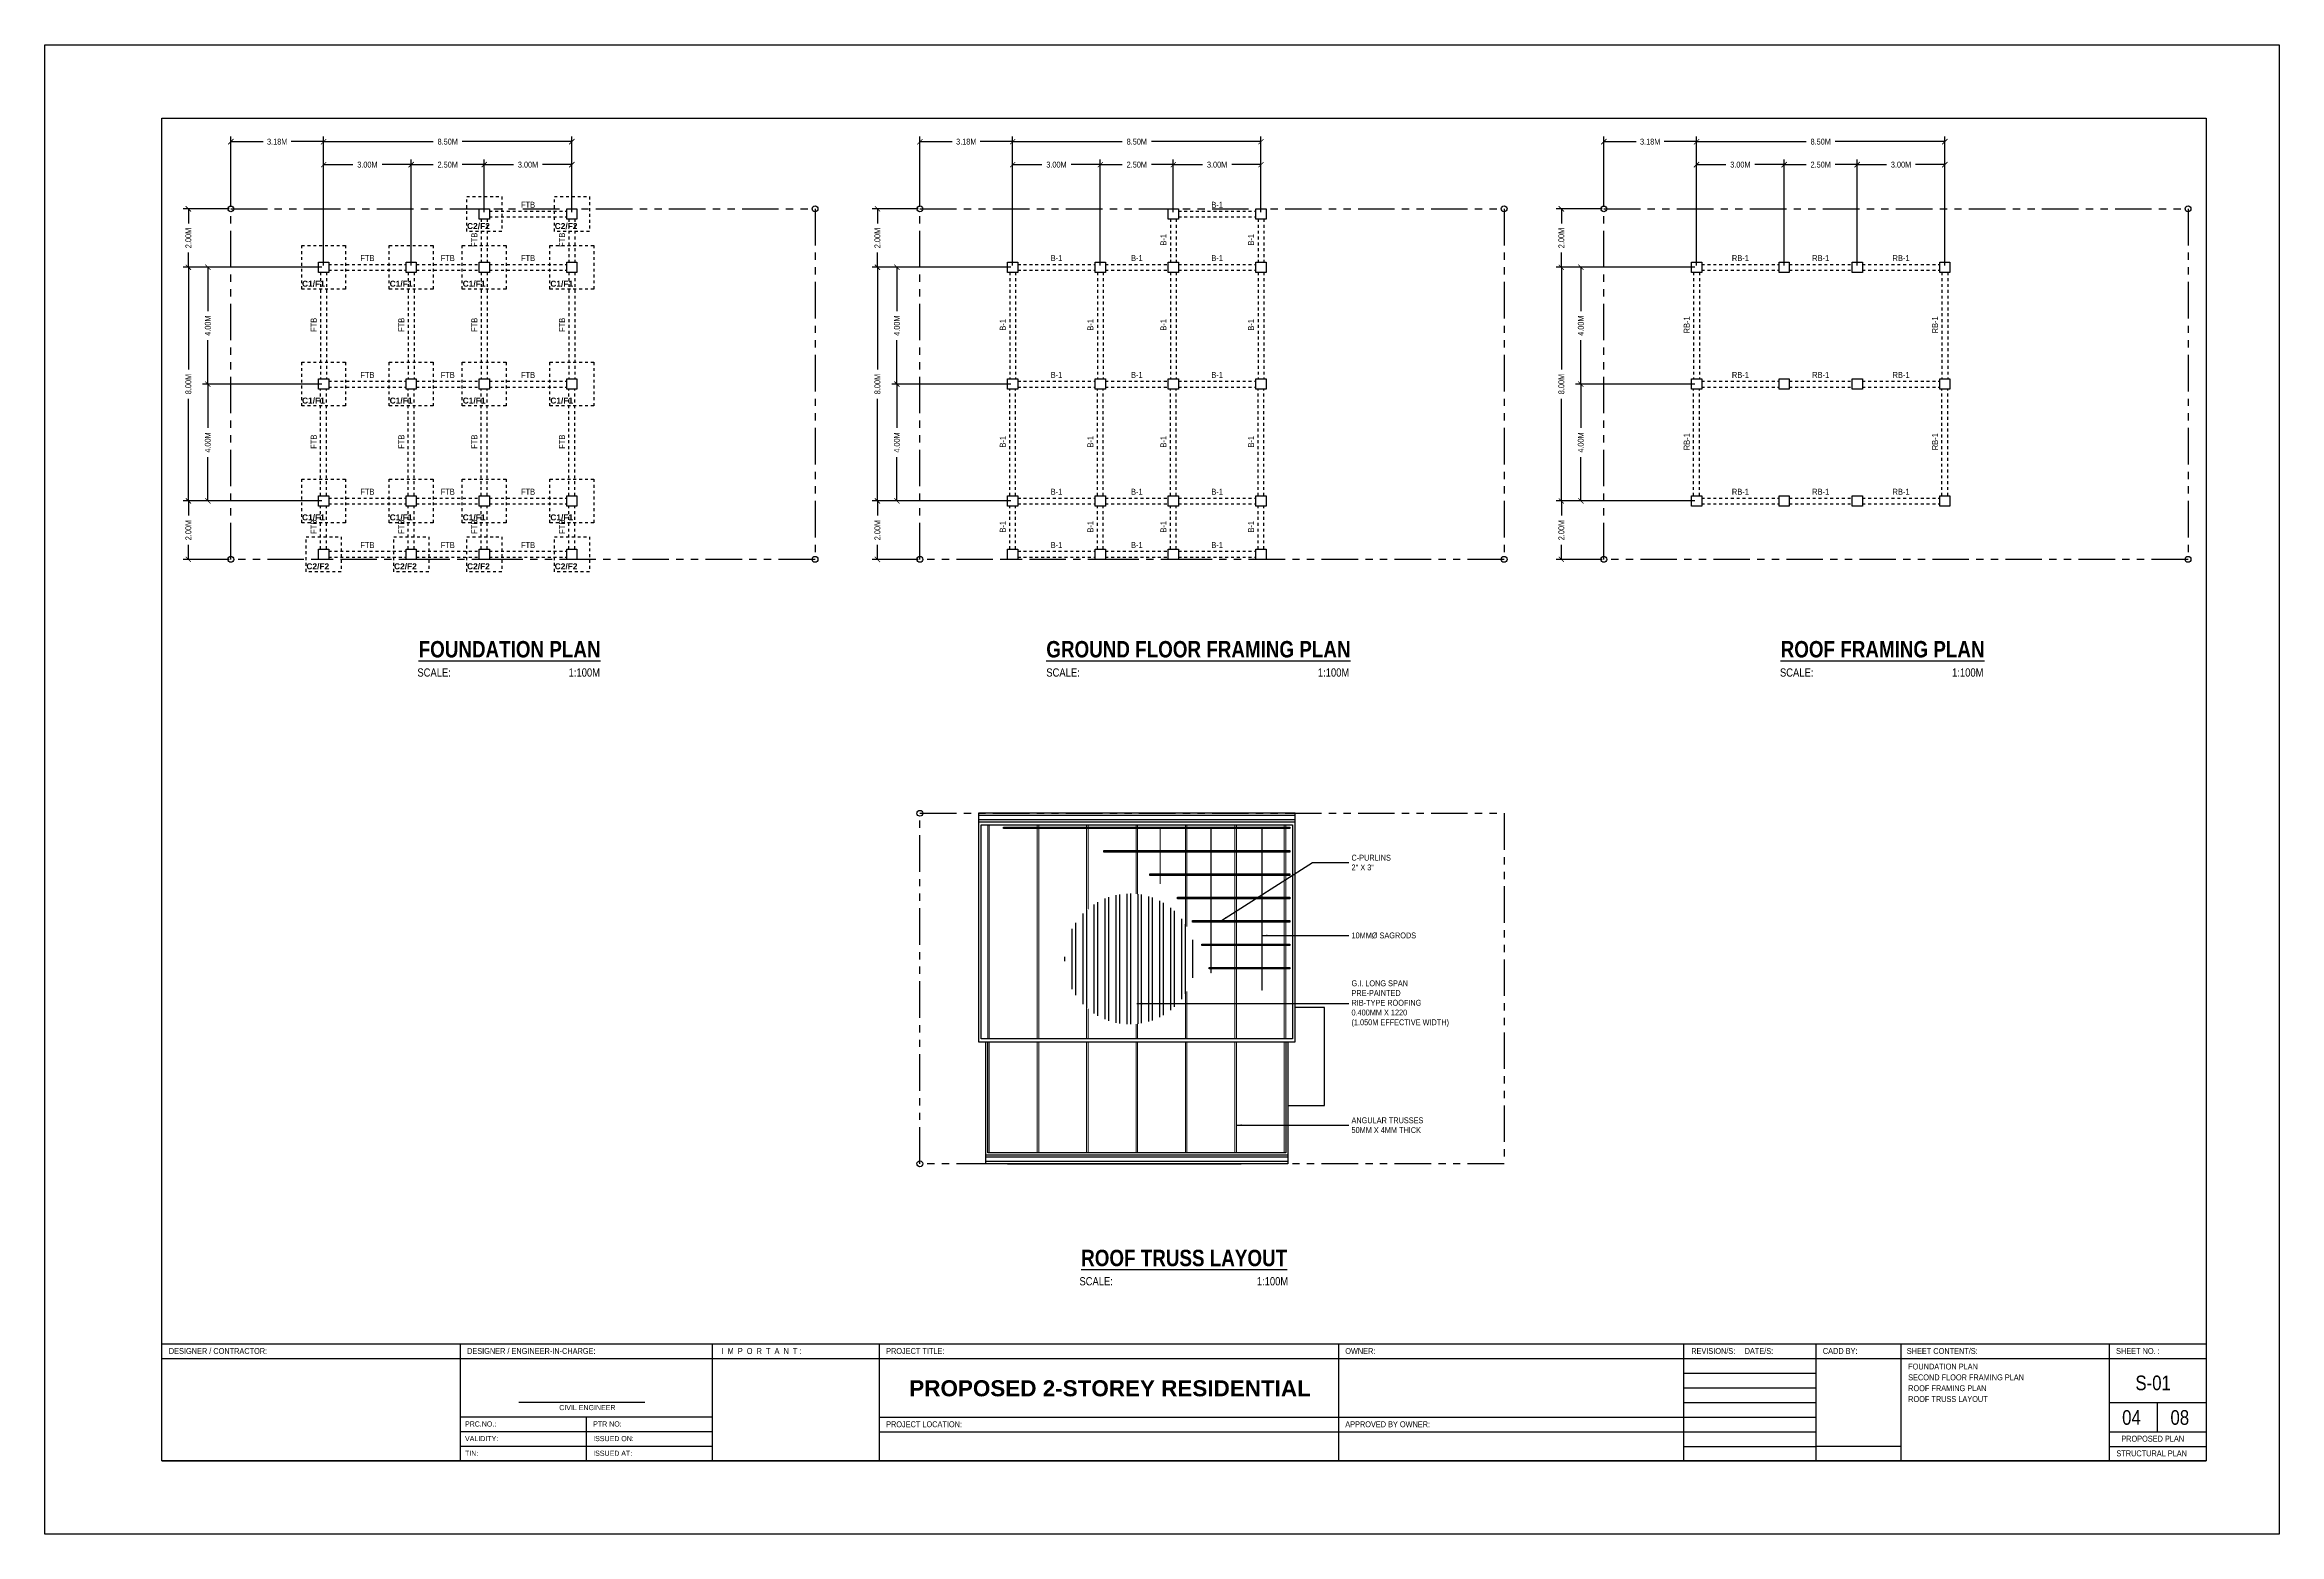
# Model space of a CAD drawing. Header units: inches. Extents: x 7263 to 7501, y 1317 to 1521.
# Drawn here: x 7262.7 to 7339.2, y 1419.1 to 1470.1 of the extents above; entities that cross this region are included whole.
import ezdxf

# ---------------------------------------------------------------- set-up
doc = ezdxf.new("R2010")
doc.units = ezdxf.units.IN
doc.header["$MEASUREMENT"] = 0
for name, pattern in [('ACAD_ISO02W100', [15, 12, -3]), ('CENTER', [2, 1.25, -0.25, 0.25, -0.25]), ('DASHED2', [0.375, 0.25, -0.125]), ('PHANTOM', [2.5, 1.25, -0.25, 0.25, -0.25, 0.25, -0.25])]:
    doc.linetypes.add(name, pattern=pattern)
for name, color, linetype, lineweight in [('.25', 250, 'Continuous', 25), ('GFURNISH', 2, 'Continuous', 20), ('rebar', 33, 'Continuous', 18)]:
    doc.layers.add(name, color=color, linetype=linetype, lineweight=lineweight)
for name, color, linetype in [('COLUMN', 7, 'Continuous'), ('FLOOR PLAN', 7, 'Continuous'), ('Layer1', 1, 'Continuous'), ('Layer15', 7, 'Continuous'), ('Layer2', 2, 'Continuous'), ('Layer3', 3, 'Continuous'), ('Layer6', 6, 'Continuous'), ('text', 7, 'Continuous')]:
    doc.layers.add(name, color=color, linetype=linetype)
doc.styles.get("Standard").update_dxf_attribs({"font": ''})
doc.styles.get('Standard').set_extended_font_data('Tw Cen MT Condensed')
doc.dimstyles.new('ISOMETRIC -30', dxfattribs={"dimtxt": 0.2, "dimasz": 0.18, "dimexe": 0.18, "dimexo": 0.0625, "dimgap": 0.09, "dimtad": 0, "dimzin": 0, "dimdsep": 46, "dimtxsty": 'Standard', "dimblk": 'ARCHTICK', "dimcen": 0.09, "dimclrd": 8, "dimclre": 8, "dimclrt": 2, "dimadec": 0, "dimazin": 0, "dimtfac": 1, "dimtofl": 0, "dimtmove": 0, "dimatfit": 3, "dimfxl": 1, "dimtolj": 1, "dimtzin": 0, "dimarcsym": 0})

# ---------------------------------------------------------------- blocks, each defined once
blk = doc.blocks.new('_ArchTick')
at = {"color": 0, "linetype": 'ByBlock', "const_width": 0.15}
blk.add_lwpolyline([(-0.5, -0.5), (0.5, 0.5)], dxfattribs=at)
blk = doc.blocks.new('*D334')
at = {"layer": '.25', "color": 8, "lineweight": -2, "transparency": 16777216}
for p, q in [((7269.069, 1464.559), (7269.069, 1466.976)), ((7269.069, 1466.796), (7270.176, 1466.796)), ((7272.244, 1466.796), (7271.137, 1466.796)), ((7272.244, 1462.559), (7272.244, 1466.976))]:
    blk.add_line(p, q, dxfattribs=at)
at = {"layer": 'Defpoints', "color": 0, "transparency": 16777216}
for p in [(7272.244, 1466.796), (7269.069, 1464.496), (7272.244, 1462.496)]:
    blk.add_point(p, dxfattribs=at)
at = {"layer": '.25', "color": 8, "lineweight": -2, "transparency": 16777216, "xscale": 0.18, "yscale": 0.18, "zscale": 0.18, "rotation": 180}
blk.add_blockref('_ArchTick', (7269.069, 1466.796), dxfattribs=at)
at = {"layer": '.25', "color": 8, "lineweight": -2, "transparency": 16777216, "xscale": 0.18, "yscale": 0.18, "zscale": 0.18}
blk.add_blockref('_ArchTick', (7272.244, 1466.796), dxfattribs=at)
at = {"layer": '.25', "color": 2, "transparency": 16777216, "insert": (7270.657, 1466.796), "char_height": 0.2, "attachment_point": 5}
blk.add_mtext('\\A1;3.18M', dxfattribs=at)
blk = doc.blocks.new('*D335')
at = {"layer": '.25', "color": 8, "lineweight": -2, "transparency": 16777216}
for p, q in [((7272.244, 1462.559), (7272.244, 1466.189)), ((7272.244, 1466.009), (7273.244, 1466.009)), ((7275.244, 1466.009), (7274.244, 1466.009)), ((7275.244, 1462.559), (7275.244, 1466.189))]:
    blk.add_line(p, q, dxfattribs=at)
at = {"layer": 'Defpoints', "color": 0, "transparency": 16777216}
for p in [(7275.244, 1466.009), (7272.244, 1462.496), (7275.244, 1462.496)]:
    blk.add_point(p, dxfattribs=at)
at = {"layer": '.25', "color": 8, "lineweight": -2, "transparency": 16777216, "xscale": 0.18, "yscale": 0.18, "zscale": 0.18, "rotation": 180}
blk.add_blockref('_ArchTick', (7272.244, 1466.009), dxfattribs=at)
at = {"layer": '.25', "color": 8, "lineweight": -2, "transparency": 16777216, "xscale": 0.18, "yscale": 0.18, "zscale": 0.18}
blk.add_blockref('_ArchTick', (7275.244, 1466.009), dxfattribs=at)
at = {"layer": '.25', "color": 2, "transparency": 16777216, "insert": (7273.744, 1466.009), "char_height": 0.2, "attachment_point": 5}
blk.add_mtext('\\A1;3.00M', dxfattribs=at)
blk = doc.blocks.new('*D336')
at = {"layer": '.25', "color": 8, "lineweight": -2, "transparency": 16777216}
for p, q in [((7275.244, 1462.559), (7275.244, 1466.189)), ((7275.244, 1466.009), (7275.994, 1466.009)), ((7277.744, 1466.009), (7276.994, 1466.009)), ((7277.744, 1464.384), (7277.744, 1466.189))]:
    blk.add_line(p, q, dxfattribs=at)
at = {"layer": 'Defpoints', "color": 0, "transparency": 16777216}
for p in [(7277.744, 1466.009), (7277.744, 1464.321), (7275.244, 1462.496)]:
    blk.add_point(p, dxfattribs=at)
at = {"layer": '.25', "color": 8, "lineweight": -2, "transparency": 16777216, "xscale": 0.18, "yscale": 0.18, "zscale": 0.18, "rotation": 180}
blk.add_blockref('_ArchTick', (7275.244, 1466.009), dxfattribs=at)
at = {"layer": '.25', "color": 8, "lineweight": -2, "transparency": 16777216, "xscale": 0.18, "yscale": 0.18, "zscale": 0.18}
blk.add_blockref('_ArchTick', (7277.744, 1466.009), dxfattribs=at)
at = {"layer": '.25', "color": 2, "transparency": 16777216, "insert": (7276.494, 1466.009), "char_height": 0.2, "attachment_point": 5}
blk.add_mtext('\\A1;2.50M', dxfattribs=at)
blk = doc.blocks.new('*D337')
at = {"layer": '.25', "color": 8, "lineweight": -2, "transparency": 16777216}
for p, q in [((7277.744, 1464.384), (7277.744, 1466.189)), ((7277.744, 1466.009), (7278.744, 1466.009)), ((7280.744, 1466.009), (7279.744, 1466.009)), ((7280.744, 1464.384), (7280.744, 1466.189))]:
    blk.add_line(p, q, dxfattribs=at)
at = {"layer": 'Defpoints', "color": 0, "transparency": 16777216}
for p in [(7280.744, 1466.009), (7277.744, 1464.321), (7280.744, 1464.321)]:
    blk.add_point(p, dxfattribs=at)
at = {"layer": '.25', "color": 8, "lineweight": -2, "transparency": 16777216, "xscale": 0.18, "yscale": 0.18, "zscale": 0.18, "rotation": 180}
blk.add_blockref('_ArchTick', (7277.744, 1466.009), dxfattribs=at)
at = {"layer": '.25', "color": 8, "lineweight": -2, "transparency": 16777216, "xscale": 0.18, "yscale": 0.18, "zscale": 0.18}
blk.add_blockref('_ArchTick', (7280.744, 1466.009), dxfattribs=at)
at = {"layer": '.25', "color": 2, "transparency": 16777216, "insert": (7279.244, 1466.009), "char_height": 0.2, "attachment_point": 5}
blk.add_mtext('\\A1;3.00M', dxfattribs=at)
blk = doc.blocks.new('*D338')
at = {"layer": '.25', "color": 8, "lineweight": -2, "transparency": 16777216}
for p, q in [((7272.244, 1462.559), (7272.244, 1466.976)), ((7272.244, 1466.796), (7275.994, 1466.796)), ((7280.744, 1466.796), (7276.994, 1466.796)), ((7280.744, 1464.384), (7280.744, 1466.976))]:
    blk.add_line(p, q, dxfattribs=at)
at = {"layer": 'Defpoints', "color": 0, "transparency": 16777216}
for p in [(7272.244, 1466.796), (7280.744, 1464.321), (7272.244, 1462.496)]:
    blk.add_point(p, dxfattribs=at)
at = {"layer": '.25', "color": 8, "lineweight": -2, "transparency": 16777216, "xscale": 0.18, "yscale": 0.18, "zscale": 0.18, "rotation": 180}
blk.add_blockref('_ArchTick', (7272.244, 1466.796), dxfattribs=at)
at = {"layer": '.25', "color": 8, "lineweight": -2, "transparency": 16777216, "xscale": 0.18, "yscale": 0.18, "zscale": 0.18}
blk.add_blockref('_ArchTick', (7280.744, 1466.796), dxfattribs=at)
at = {"layer": '.25', "color": 2, "transparency": 16777216, "insert": (7276.494, 1466.796), "char_height": 0.2, "attachment_point": 5}
blk.add_mtext('\\A1;8.50M', dxfattribs=at)
blk = doc.blocks.new('*D339')
at = {"layer": '.25', "color": 8, "lineweight": -2, "transparency": 16777216}
for p, q in [((7272.182, 1462.496), (7267.435, 1462.496)), ((7267.615, 1462.496), (7267.615, 1458.996)), ((7267.615, 1454.496), (7267.615, 1457.996)), ((7272.182, 1454.496), (7267.435, 1454.496))]:
    blk.add_line(p, q, dxfattribs=at)
at = {"layer": 'Defpoints', "color": 0, "transparency": 16777216}
for p in [(7272.244, 1462.496), (7267.615, 1454.496), (7272.244, 1454.496)]:
    blk.add_point(p, dxfattribs=at)
at = {"layer": '.25', "color": 8, "lineweight": -2, "transparency": 16777216, "xscale": 0.18, "yscale": 0.18, "zscale": 0.18}
for p, rotation in [((7267.615, 1462.496), 90), ((7267.615, 1454.496), 270)]:
    blk.add_blockref('_ArchTick', p, dxfattribs=dict(at, rotation=rotation))
at = {"layer": '.25', "color": 2, "transparency": 16777216, "insert": (7267.615, 1458.496), "char_height": 0.2, "attachment_point": 5, "rotation": 90}
blk.add_mtext('\\A1;8.00M', dxfattribs=at)
blk = doc.blocks.new('*D340')
at = {"layer": '.25', "color": 8, "lineweight": -2, "transparency": 16777216}
for p, q in [((7272.182, 1454.496), (7267.435, 1454.496)), ((7267.615, 1454.496), (7267.615, 1453.996)), ((7267.615, 1452.496), (7267.615, 1452.996)), ((7269.007, 1452.496), (7267.435, 1452.496))]:
    blk.add_line(p, q, dxfattribs=at)
at = {"layer": 'Defpoints', "color": 0, "transparency": 16777216}
for p in [(7272.244, 1454.496), (7267.615, 1452.496), (7269.069, 1452.496)]:
    blk.add_point(p, dxfattribs=at)
at = {"layer": '.25', "color": 8, "lineweight": -2, "transparency": 16777216, "xscale": 0.18, "yscale": 0.18, "zscale": 0.18}
for p, rotation in [((7267.615, 1454.496), 90), ((7267.615, 1452.496), 270)]:
    blk.add_blockref('_ArchTick', p, dxfattribs=dict(at, rotation=rotation))
at = {"layer": '.25', "color": 2, "transparency": 16777216, "insert": (7267.615, 1453.496), "char_height": 0.2, "attachment_point": 5, "rotation": 90}
blk.add_mtext('\\A1;2.00M', dxfattribs=at)
blk = doc.blocks.new('*D341')
at = {"layer": '.25', "color": 8, "lineweight": -2, "transparency": 16777216}
for p, q in [((7269.007, 1464.496), (7267.435, 1464.496)), ((7267.615, 1464.496), (7267.615, 1463.996)), ((7267.615, 1462.496), (7267.615, 1462.996)), ((7272.182, 1462.496), (7267.435, 1462.496))]:
    blk.add_line(p, q, dxfattribs=at)
at = {"layer": 'Defpoints', "color": 0, "transparency": 16777216}
for p in [(7267.615, 1464.496), (7269.069, 1464.496), (7272.244, 1462.496)]:
    blk.add_point(p, dxfattribs=at)
at = {"layer": '.25', "color": 8, "lineweight": -2, "transparency": 16777216, "xscale": 0.18, "yscale": 0.18, "zscale": 0.18}
for p, rotation in [((7267.615, 1464.496), 90), ((7267.615, 1462.496), 270)]:
    blk.add_blockref('_ArchTick', p, dxfattribs=dict(at, rotation=rotation))
at = {"layer": '.25', "color": 2, "transparency": 16777216, "insert": (7267.615, 1463.496), "char_height": 0.2, "attachment_point": 5, "rotation": 90}
blk.add_mtext('\\A1;2.00M', dxfattribs=at)
blk = doc.blocks.new('*D342')
at = {"layer": '.25', "color": 8, "lineweight": -2, "transparency": 16777216}
for p, q in [((7272.182, 1462.496), (7268.102, 1462.496)), ((7268.282, 1462.496), (7268.282, 1460.996)), ((7268.282, 1458.496), (7268.282, 1459.996)), ((7272.182, 1458.496), (7268.102, 1458.496))]:
    blk.add_line(p, q, dxfattribs=at)
at = {"layer": 'Defpoints', "color": 0, "transparency": 16777216}
for p in [(7272.244, 1462.496), (7268.282, 1458.496), (7272.244, 1458.496)]:
    blk.add_point(p, dxfattribs=at)
at = {"layer": '.25', "color": 8, "lineweight": -2, "transparency": 16777216, "xscale": 0.18, "yscale": 0.18, "zscale": 0.18}
for p, rotation in [((7268.282, 1462.496), 90), ((7268.282, 1458.496), 270)]:
    blk.add_blockref('_ArchTick', p, dxfattribs=dict(at, rotation=rotation))
at = {"layer": '.25', "color": 2, "transparency": 16777216, "insert": (7268.282, 1460.496), "char_height": 0.2, "attachment_point": 5, "rotation": 90}
blk.add_mtext('\\A1;4.00M', dxfattribs=at)
blk = doc.blocks.new('*D343')
at = {"layer": '.25', "color": 8, "lineweight": -2, "transparency": 16777216}
for p, q in [((7272.182, 1458.496), (7268.102, 1458.496)), ((7268.282, 1458.496), (7268.282, 1456.996)), ((7268.282, 1454.496), (7268.282, 1455.996)), ((7272.182, 1454.496), (7268.102, 1454.496))]:
    blk.add_line(p, q, dxfattribs=at)
at = {"layer": 'Defpoints', "color": 0, "transparency": 16777216}
for p in [(7272.244, 1458.496), (7268.282, 1454.496), (7272.244, 1454.496)]:
    blk.add_point(p, dxfattribs=at)
at = {"layer": '.25', "color": 8, "lineweight": -2, "transparency": 16777216, "xscale": 0.18, "yscale": 0.18, "zscale": 0.18}
for p, rotation in [((7268.282, 1458.496), 90), ((7268.282, 1454.496), 270)]:
    blk.add_blockref('_ArchTick', p, dxfattribs=dict(at, rotation=rotation))
at = {"layer": '.25', "color": 2, "transparency": 16777216, "insert": (7268.282, 1456.496), "char_height": 0.2, "attachment_point": 5, "rotation": 90}
blk.add_mtext('\\A1;4.00M', dxfattribs=at)
blk = doc.blocks.new('*D347')
at = {"layer": '.25', "color": 8, "lineweight": -2, "transparency": 16777216}
for p, q in [((7292.659, 1464.559), (7292.659, 1466.976)), ((7292.659, 1466.796), (7293.766, 1466.796)), ((7295.834, 1466.796), (7294.727, 1466.796)), ((7295.834, 1462.559), (7295.834, 1466.976))]:
    blk.add_line(p, q, dxfattribs=at)
at = {"layer": 'Defpoints', "color": 0, "transparency": 16777216}
for p in [(7295.834, 1466.796), (7292.659, 1464.496), (7295.834, 1462.496)]:
    blk.add_point(p, dxfattribs=at)
at = {"layer": '.25', "color": 8, "lineweight": -2, "transparency": 16777216, "xscale": 0.18, "yscale": 0.18, "zscale": 0.18, "rotation": 180}
blk.add_blockref('_ArchTick', (7292.659, 1466.796), dxfattribs=at)
at = {"layer": '.25', "color": 8, "lineweight": -2, "transparency": 16777216, "xscale": 0.18, "yscale": 0.18, "zscale": 0.18}
blk.add_blockref('_ArchTick', (7295.834, 1466.796), dxfattribs=at)
at = {"layer": '.25', "color": 2, "transparency": 16777216, "insert": (7294.246, 1466.796), "char_height": 0.2, "attachment_point": 5}
blk.add_mtext('\\A1;3.18M', dxfattribs=at)
blk = doc.blocks.new('*D348')
at = {"layer": '.25', "color": 8, "lineweight": -2, "transparency": 16777216}
for p, q in [((7295.834, 1462.559), (7295.834, 1466.189)), ((7295.834, 1466.009), (7296.834, 1466.009)), ((7298.834, 1466.009), (7297.833, 1466.009)), ((7298.834, 1462.559), (7298.834, 1466.189))]:
    blk.add_line(p, q, dxfattribs=at)
at = {"layer": 'Defpoints', "color": 0, "transparency": 16777216}
for p in [(7298.834, 1466.009), (7295.834, 1462.496), (7298.834, 1462.496)]:
    blk.add_point(p, dxfattribs=at)
at = {"layer": '.25', "color": 8, "lineweight": -2, "transparency": 16777216, "xscale": 0.18, "yscale": 0.18, "zscale": 0.18, "rotation": 180}
blk.add_blockref('_ArchTick', (7295.834, 1466.009), dxfattribs=at)
at = {"layer": '.25', "color": 8, "lineweight": -2, "transparency": 16777216, "xscale": 0.18, "yscale": 0.18, "zscale": 0.18}
blk.add_blockref('_ArchTick', (7298.834, 1466.009), dxfattribs=at)
at = {"layer": '.25', "color": 2, "transparency": 16777216, "insert": (7297.334, 1466.009), "char_height": 0.2, "attachment_point": 5}
blk.add_mtext('\\A1;3.00M', dxfattribs=at)
blk = doc.blocks.new('*D349')
at = {"layer": '.25', "color": 8, "lineweight": -2, "transparency": 16777216}
for p, q in [((7298.834, 1462.559), (7298.834, 1466.189)), ((7298.834, 1466.009), (7299.584, 1466.009)), ((7301.334, 1466.009), (7300.583, 1466.009)), ((7301.334, 1464.384), (7301.334, 1466.189))]:
    blk.add_line(p, q, dxfattribs=at)
at = {"layer": 'Defpoints', "color": 0, "transparency": 16777216}
for p in [(7301.334, 1466.009), (7301.334, 1464.321), (7298.834, 1462.496)]:
    blk.add_point(p, dxfattribs=at)
at = {"layer": '.25', "color": 8, "lineweight": -2, "transparency": 16777216, "xscale": 0.18, "yscale": 0.18, "zscale": 0.18, "rotation": 180}
blk.add_blockref('_ArchTick', (7298.834, 1466.009), dxfattribs=at)
at = {"layer": '.25', "color": 8, "lineweight": -2, "transparency": 16777216, "xscale": 0.18, "yscale": 0.18, "zscale": 0.18}
blk.add_blockref('_ArchTick', (7301.334, 1466.009), dxfattribs=at)
at = {"layer": '.25', "color": 2, "transparency": 16777216, "insert": (7300.084, 1466.009), "char_height": 0.2, "attachment_point": 5}
blk.add_mtext('\\A1;2.50M', dxfattribs=at)
blk = doc.blocks.new('*D350')
at = {"layer": '.25', "color": 8, "lineweight": -2, "transparency": 16777216}
for p, q in [((7301.334, 1464.384), (7301.334, 1466.189)), ((7301.334, 1466.009), (7302.334, 1466.009)), ((7304.334, 1466.009), (7303.333, 1466.009)), ((7304.334, 1464.384), (7304.334, 1466.189))]:
    blk.add_line(p, q, dxfattribs=at)
at = {"layer": 'Defpoints', "color": 0, "transparency": 16777216}
for p in [(7304.334, 1466.009), (7301.334, 1464.321), (7304.334, 1464.321)]:
    blk.add_point(p, dxfattribs=at)
at = {"layer": '.25', "color": 8, "lineweight": -2, "transparency": 16777216, "xscale": 0.18, "yscale": 0.18, "zscale": 0.18, "rotation": 180}
blk.add_blockref('_ArchTick', (7301.334, 1466.009), dxfattribs=at)
at = {"layer": '.25', "color": 8, "lineweight": -2, "transparency": 16777216, "xscale": 0.18, "yscale": 0.18, "zscale": 0.18}
blk.add_blockref('_ArchTick', (7304.334, 1466.009), dxfattribs=at)
at = {"layer": '.25', "color": 2, "transparency": 16777216, "insert": (7302.834, 1466.009), "char_height": 0.2, "attachment_point": 5}
blk.add_mtext('\\A1;3.00M', dxfattribs=at)
blk = doc.blocks.new('*D344')
at = {"layer": '.25', "color": 8, "lineweight": -2, "transparency": 16777216}
for p, q in [((7295.834, 1462.559), (7295.834, 1466.976)), ((7295.834, 1466.796), (7299.584, 1466.796)), ((7304.334, 1466.796), (7300.583, 1466.796)), ((7304.334, 1464.384), (7304.334, 1466.976))]:
    blk.add_line(p, q, dxfattribs=at)
at = {"layer": 'Defpoints', "color": 0, "transparency": 16777216}
for p in [(7295.834, 1466.796), (7304.334, 1464.321), (7295.834, 1462.496)]:
    blk.add_point(p, dxfattribs=at)
at = {"layer": '.25', "color": 8, "lineweight": -2, "transparency": 16777216, "xscale": 0.18, "yscale": 0.18, "zscale": 0.18, "rotation": 180}
blk.add_blockref('_ArchTick', (7295.834, 1466.796), dxfattribs=at)
at = {"layer": '.25', "color": 8, "lineweight": -2, "transparency": 16777216, "xscale": 0.18, "yscale": 0.18, "zscale": 0.18}
blk.add_blockref('_ArchTick', (7304.334, 1466.796), dxfattribs=at)
at = {"layer": '.25', "color": 2, "transparency": 16777216, "insert": (7300.084, 1466.796), "char_height": 0.2, "attachment_point": 5}
blk.add_mtext('\\A1;8.50M', dxfattribs=at)
blk = doc.blocks.new('*D351')
at = {"layer": '.25', "color": 8, "lineweight": -2, "transparency": 16777216}
for p, q in [((7295.771, 1462.496), (7291.025, 1462.496)), ((7291.205, 1462.496), (7291.205, 1458.996)), ((7291.205, 1454.496), (7291.205, 1457.996)), ((7295.771, 1454.496), (7291.025, 1454.496))]:
    blk.add_line(p, q, dxfattribs=at)
at = {"layer": 'Defpoints', "color": 0, "transparency": 16777216}
for p in [(7295.834, 1462.496), (7291.205, 1454.496), (7295.834, 1454.496)]:
    blk.add_point(p, dxfattribs=at)
at = {"layer": '.25', "color": 8, "lineweight": -2, "transparency": 16777216, "xscale": 0.18, "yscale": 0.18, "zscale": 0.18}
for p, rotation in [((7291.205, 1462.496), 90), ((7291.205, 1454.496), 270)]:
    blk.add_blockref('_ArchTick', p, dxfattribs=dict(at, rotation=rotation))
at = {"layer": '.25', "color": 2, "transparency": 16777216, "insert": (7291.205, 1458.496), "char_height": 0.2, "attachment_point": 5, "rotation": 90}
blk.add_mtext('\\A1;8.00M', dxfattribs=at)
blk = doc.blocks.new('*D352')
at = {"layer": '.25', "color": 8, "lineweight": -2, "transparency": 16777216}
for p, q in [((7295.771, 1454.496), (7291.025, 1454.496)), ((7291.205, 1454.496), (7291.205, 1453.996)), ((7291.205, 1452.496), (7291.205, 1452.996)), ((7292.596, 1452.496), (7291.025, 1452.496))]:
    blk.add_line(p, q, dxfattribs=at)
at = {"layer": 'Defpoints', "color": 0, "transparency": 16777216}
for p in [(7295.834, 1454.496), (7291.205, 1452.496), (7292.659, 1452.496)]:
    blk.add_point(p, dxfattribs=at)
at = {"layer": '.25', "color": 8, "lineweight": -2, "transparency": 16777216, "xscale": 0.18, "yscale": 0.18, "zscale": 0.18}
for p, rotation in [((7291.205, 1454.496), 90), ((7291.205, 1452.496), 270)]:
    blk.add_blockref('_ArchTick', p, dxfattribs=dict(at, rotation=rotation))
at = {"layer": '.25', "color": 2, "transparency": 16777216, "insert": (7291.205, 1453.496), "char_height": 0.2, "attachment_point": 5, "rotation": 90}
blk.add_mtext('\\A1;2.00M', dxfattribs=at)
blk = doc.blocks.new('*D345')
at = {"layer": '.25', "color": 8, "lineweight": -2, "transparency": 16777216}
for p, q in [((7292.596, 1464.496), (7291.025, 1464.496)), ((7291.205, 1464.496), (7291.205, 1463.996)), ((7291.205, 1462.496), (7291.205, 1462.996)), ((7295.771, 1462.496), (7291.025, 1462.496))]:
    blk.add_line(p, q, dxfattribs=at)
at = {"layer": 'Defpoints', "color": 0, "transparency": 16777216}
for p in [(7291.205, 1464.496), (7292.659, 1464.496), (7295.834, 1462.496)]:
    blk.add_point(p, dxfattribs=at)
at = {"layer": '.25', "color": 8, "lineweight": -2, "transparency": 16777216, "xscale": 0.18, "yscale": 0.18, "zscale": 0.18}
for p, rotation in [((7291.205, 1464.496), 90), ((7291.205, 1462.496), 270)]:
    blk.add_blockref('_ArchTick', p, dxfattribs=dict(at, rotation=rotation))
at = {"layer": '.25', "color": 2, "transparency": 16777216, "insert": (7291.205, 1463.496), "char_height": 0.2, "attachment_point": 5, "rotation": 90}
blk.add_mtext('\\A1;2.00M', dxfattribs=at)
blk = doc.blocks.new('*D353')
at = {"layer": '.25', "color": 8, "lineweight": -2, "transparency": 16777216}
for p, q in [((7295.771, 1462.496), (7291.692, 1462.496)), ((7291.872, 1462.496), (7291.872, 1460.996)), ((7291.872, 1458.496), (7291.872, 1459.996)), ((7295.771, 1458.496), (7291.692, 1458.496))]:
    blk.add_line(p, q, dxfattribs=at)
at = {"layer": 'Defpoints', "color": 0, "transparency": 16777216}
for p in [(7295.834, 1462.496), (7291.872, 1458.496), (7295.834, 1458.496)]:
    blk.add_point(p, dxfattribs=at)
at = {"layer": '.25', "color": 8, "lineweight": -2, "transparency": 16777216, "xscale": 0.18, "yscale": 0.18, "zscale": 0.18}
for p, rotation in [((7291.872, 1462.496), 90), ((7291.872, 1458.496), 270)]:
    blk.add_blockref('_ArchTick', p, dxfattribs=dict(at, rotation=rotation))
at = {"layer": '.25', "color": 2, "transparency": 16777216, "insert": (7291.872, 1460.496), "char_height": 0.2, "attachment_point": 5, "rotation": 90}
blk.add_mtext('\\A1;4.00M', dxfattribs=at)
blk = doc.blocks.new('*D346')
at = {"layer": '.25', "color": 8, "lineweight": -2, "transparency": 16777216}
for p, q in [((7295.771, 1458.496), (7291.692, 1458.496)), ((7291.872, 1458.496), (7291.872, 1456.996)), ((7291.872, 1454.496), (7291.872, 1455.996)), ((7295.771, 1454.496), (7291.692, 1454.496))]:
    blk.add_line(p, q, dxfattribs=at)
at = {"layer": 'Defpoints', "color": 0, "transparency": 16777216}
for p in [(7295.834, 1458.496), (7291.872, 1454.496), (7295.834, 1454.496)]:
    blk.add_point(p, dxfattribs=at)
at = {"layer": '.25', "color": 8, "lineweight": -2, "transparency": 16777216, "xscale": 0.18, "yscale": 0.18, "zscale": 0.18}
for p, rotation in [((7291.872, 1458.496), 90), ((7291.872, 1454.496), 270)]:
    blk.add_blockref('_ArchTick', p, dxfattribs=dict(at, rotation=rotation))
at = {"layer": '.25', "color": 2, "transparency": 16777216, "insert": (7291.872, 1456.496), "char_height": 0.2, "attachment_point": 5, "rotation": 90}
blk.add_mtext('\\A1;4.00M', dxfattribs=at)
blk = doc.blocks.new('*D354')
at = {"layer": '.25', "color": 8, "lineweight": -2, "transparency": 16777216}
for p, q in [((7316.072, 1464.559), (7316.072, 1466.976)), ((7316.072, 1466.796), (7317.179, 1466.796)), ((7319.247, 1466.796), (7318.14, 1466.796)), ((7319.247, 1462.559), (7319.247, 1466.976))]:
    blk.add_line(p, q, dxfattribs=at)
at = {"layer": 'Defpoints', "color": 0, "transparency": 16777216}
for p in [(7319.247, 1466.796), (7316.072, 1464.496), (7319.247, 1462.496)]:
    blk.add_point(p, dxfattribs=at)
at = {"layer": '.25', "color": 8, "lineweight": -2, "transparency": 16777216, "xscale": 0.18, "yscale": 0.18, "zscale": 0.18, "rotation": 180}
blk.add_blockref('_ArchTick', (7316.072, 1466.796), dxfattribs=at)
at = {"layer": '.25', "color": 8, "lineweight": -2, "transparency": 16777216, "xscale": 0.18, "yscale": 0.18, "zscale": 0.18}
blk.add_blockref('_ArchTick', (7319.247, 1466.796), dxfattribs=at)
at = {"layer": '.25', "color": 2, "transparency": 16777216, "insert": (7317.66, 1466.796), "char_height": 0.2, "attachment_point": 5}
blk.add_mtext('\\A1;3.18M', dxfattribs=at)
blk = doc.blocks.new('*D355')
at = {"layer": '.25', "color": 8, "lineweight": -2, "transparency": 16777216}
for p, q in [((7319.247, 1462.559), (7319.247, 1466.189)), ((7319.247, 1466.009), (7320.248, 1466.009)), ((7322.247, 1466.009), (7321.247, 1466.009)), ((7322.247, 1462.559), (7322.247, 1466.189))]:
    blk.add_line(p, q, dxfattribs=at)
at = {"layer": 'Defpoints', "color": 0, "transparency": 16777216}
for p in [(7322.247, 1466.009), (7319.247, 1462.496), (7322.247, 1462.496)]:
    blk.add_point(p, dxfattribs=at)
at = {"layer": '.25', "color": 8, "lineweight": -2, "transparency": 16777216, "xscale": 0.18, "yscale": 0.18, "zscale": 0.18, "rotation": 180}
blk.add_blockref('_ArchTick', (7319.247, 1466.009), dxfattribs=at)
at = {"layer": '.25', "color": 8, "lineweight": -2, "transparency": 16777216, "xscale": 0.18, "yscale": 0.18, "zscale": 0.18}
blk.add_blockref('_ArchTick', (7322.247, 1466.009), dxfattribs=at)
at = {"layer": '.25', "color": 2, "transparency": 16777216, "insert": (7320.747, 1466.009), "char_height": 0.2, "attachment_point": 5}
blk.add_mtext('\\A1;3.00M', dxfattribs=at)
blk = doc.blocks.new('*D356')
at = {"layer": '.25', "color": 8, "lineweight": -2, "transparency": 16777216}
for p, q in [((7322.247, 1462.559), (7322.247, 1466.189)), ((7322.247, 1466.009), (7322.998, 1466.009)), ((7324.747, 1466.009), (7323.997, 1466.009)), ((7324.747, 1462.559), (7324.747, 1466.189))]:
    blk.add_line(p, q, dxfattribs=at)
at = {"layer": 'Defpoints', "color": 0, "transparency": 16777216}
for p in [(7324.747, 1466.009), (7322.247, 1462.496), (7324.747, 1462.496)]:
    blk.add_point(p, dxfattribs=at)
at = {"layer": '.25', "color": 8, "lineweight": -2, "transparency": 16777216, "xscale": 0.18, "yscale": 0.18, "zscale": 0.18, "rotation": 180}
blk.add_blockref('_ArchTick', (7322.247, 1466.009), dxfattribs=at)
at = {"layer": '.25', "color": 8, "lineweight": -2, "transparency": 16777216, "xscale": 0.18, "yscale": 0.18, "zscale": 0.18}
blk.add_blockref('_ArchTick', (7324.747, 1466.009), dxfattribs=at)
at = {"layer": '.25', "color": 2, "transparency": 16777216, "insert": (7323.497, 1466.009), "char_height": 0.2, "attachment_point": 5}
blk.add_mtext('\\A1;2.50M', dxfattribs=at)
blk = doc.blocks.new('*D357')
at = {"layer": '.25', "color": 8, "lineweight": -2, "transparency": 16777216}
for p, q in [((7324.747, 1462.559), (7324.747, 1466.189)), ((7324.747, 1466.009), (7325.748, 1466.009)), ((7327.747, 1466.009), (7326.747, 1466.009)), ((7327.747, 1462.559), (7327.747, 1466.189))]:
    blk.add_line(p, q, dxfattribs=at)
at = {"layer": 'Defpoints', "color": 0, "transparency": 16777216}
for p in [(7327.747, 1466.009), (7324.747, 1462.496), (7327.747, 1462.496)]:
    blk.add_point(p, dxfattribs=at)
at = {"layer": '.25', "color": 8, "lineweight": -2, "transparency": 16777216, "xscale": 0.18, "yscale": 0.18, "zscale": 0.18, "rotation": 180}
blk.add_blockref('_ArchTick', (7324.747, 1466.009), dxfattribs=at)
at = {"layer": '.25', "color": 8, "lineweight": -2, "transparency": 16777216, "xscale": 0.18, "yscale": 0.18, "zscale": 0.18}
blk.add_blockref('_ArchTick', (7327.747, 1466.009), dxfattribs=at)
at = {"layer": '.25', "color": 2, "transparency": 16777216, "insert": (7326.247, 1466.009), "char_height": 0.2, "attachment_point": 5}
blk.add_mtext('\\A1;3.00M', dxfattribs=at)
blk = doc.blocks.new('*D358')
at = {"layer": '.25', "color": 8, "lineweight": -2, "transparency": 16777216}
for p, q in [((7319.247, 1462.559), (7319.247, 1466.976)), ((7319.247, 1466.796), (7322.998, 1466.796)), ((7327.747, 1466.796), (7323.997, 1466.796)), ((7327.747, 1464.384), (7327.747, 1466.976))]:
    blk.add_line(p, q, dxfattribs=at)
at = {"layer": 'Defpoints', "color": 0, "transparency": 16777216}
for p in [(7319.247, 1466.796), (7327.747, 1464.321), (7319.247, 1462.496)]:
    blk.add_point(p, dxfattribs=at)
at = {"layer": '.25', "color": 8, "lineweight": -2, "transparency": 16777216, "xscale": 0.18, "yscale": 0.18, "zscale": 0.18, "rotation": 180}
blk.add_blockref('_ArchTick', (7319.247, 1466.796), dxfattribs=at)
at = {"layer": '.25', "color": 8, "lineweight": -2, "transparency": 16777216, "xscale": 0.18, "yscale": 0.18, "zscale": 0.18}
blk.add_blockref('_ArchTick', (7327.747, 1466.796), dxfattribs=at)
at = {"layer": '.25', "color": 2, "transparency": 16777216, "insert": (7323.497, 1466.796), "char_height": 0.2, "attachment_point": 5}
blk.add_mtext('\\A1;8.50M', dxfattribs=at)
blk = doc.blocks.new('*D359')
at = {"layer": '.25', "color": 8, "lineweight": -2, "transparency": 16777216}
for p, q in [((7319.185, 1462.496), (7314.438, 1462.496)), ((7314.618, 1462.496), (7314.618, 1458.996)), ((7314.618, 1454.496), (7314.618, 1457.996)), ((7319.185, 1454.496), (7314.438, 1454.496))]:
    blk.add_line(p, q, dxfattribs=at)
at = {"layer": 'Defpoints', "color": 0, "transparency": 16777216}
for p in [(7319.247, 1462.496), (7314.618, 1454.496), (7319.247, 1454.496)]:
    blk.add_point(p, dxfattribs=at)
at = {"layer": '.25', "color": 8, "lineweight": -2, "transparency": 16777216, "xscale": 0.18, "yscale": 0.18, "zscale": 0.18}
for p, rotation in [((7314.618, 1462.496), 90), ((7314.618, 1454.496), 270)]:
    blk.add_blockref('_ArchTick', p, dxfattribs=dict(at, rotation=rotation))
at = {"layer": '.25', "color": 2, "transparency": 16777216, "insert": (7314.618, 1458.496), "char_height": 0.2, "attachment_point": 5, "rotation": 90}
blk.add_mtext('\\A1;8.00M', dxfattribs=at)
blk = doc.blocks.new('*D360')
at = {"layer": '.25', "color": 8, "lineweight": -2, "transparency": 16777216}
for p, q in [((7319.185, 1454.496), (7314.438, 1454.496)), ((7314.618, 1454.496), (7314.618, 1453.996)), ((7314.618, 1452.496), (7314.618, 1452.996)), ((7316.01, 1452.496), (7314.438, 1452.496))]:
    blk.add_line(p, q, dxfattribs=at)
at = {"layer": 'Defpoints', "color": 0, "transparency": 16777216}
for p in [(7319.247, 1454.496), (7314.618, 1452.496), (7316.072, 1452.496)]:
    blk.add_point(p, dxfattribs=at)
at = {"layer": '.25', "color": 8, "lineweight": -2, "transparency": 16777216, "xscale": 0.18, "yscale": 0.18, "zscale": 0.18}
for p, rotation in [((7314.618, 1454.496), 90), ((7314.618, 1452.496), 270)]:
    blk.add_blockref('_ArchTick', p, dxfattribs=dict(at, rotation=rotation))
at = {"layer": '.25', "color": 2, "transparency": 16777216, "insert": (7314.618, 1453.496), "char_height": 0.2, "attachment_point": 5, "rotation": 90}
blk.add_mtext('\\A1;2.00M', dxfattribs=at)
blk = doc.blocks.new('*D361')
at = {"layer": '.25', "color": 8, "lineweight": -2, "transparency": 16777216}
for p, q in [((7316.01, 1464.496), (7314.438, 1464.496)), ((7314.618, 1464.496), (7314.618, 1463.996)), ((7314.618, 1462.496), (7314.618, 1462.996)), ((7319.185, 1462.496), (7314.438, 1462.496))]:
    blk.add_line(p, q, dxfattribs=at)
at = {"layer": 'Defpoints', "color": 0, "transparency": 16777216}
for p in [(7314.618, 1464.496), (7316.072, 1464.496), (7319.247, 1462.496)]:
    blk.add_point(p, dxfattribs=at)
at = {"layer": '.25', "color": 8, "lineweight": -2, "transparency": 16777216, "xscale": 0.18, "yscale": 0.18, "zscale": 0.18}
for p, rotation in [((7314.618, 1464.496), 90), ((7314.618, 1462.496), 270)]:
    blk.add_blockref('_ArchTick', p, dxfattribs=dict(at, rotation=rotation))
at = {"layer": '.25', "color": 2, "transparency": 16777216, "insert": (7314.618, 1463.496), "char_height": 0.2, "attachment_point": 5, "rotation": 90}
blk.add_mtext('\\A1;2.00M', dxfattribs=at)
blk = doc.blocks.new('*D362')
at = {"layer": '.25', "color": 8, "lineweight": -2, "transparency": 16777216}
for p, q in [((7319.185, 1462.496), (7315.105, 1462.496)), ((7315.285, 1462.496), (7315.285, 1460.996)), ((7315.285, 1458.496), (7315.285, 1459.996)), ((7319.185, 1458.496), (7315.105, 1458.496))]:
    blk.add_line(p, q, dxfattribs=at)
at = {"layer": 'Defpoints', "color": 0, "transparency": 16777216}
for p in [(7319.247, 1462.496), (7315.285, 1458.496), (7319.247, 1458.496)]:
    blk.add_point(p, dxfattribs=at)
at = {"layer": '.25', "color": 8, "lineweight": -2, "transparency": 16777216, "xscale": 0.18, "yscale": 0.18, "zscale": 0.18}
for p, rotation in [((7315.285, 1462.496), 90), ((7315.285, 1458.496), 270)]:
    blk.add_blockref('_ArchTick', p, dxfattribs=dict(at, rotation=rotation))
at = {"layer": '.25', "color": 2, "transparency": 16777216, "insert": (7315.285, 1460.496), "char_height": 0.2, "attachment_point": 5, "rotation": 90}
blk.add_mtext('\\A1;4.00M', dxfattribs=at)
blk = doc.blocks.new('*D363')
at = {"layer": '.25', "color": 8, "lineweight": -2, "transparency": 16777216}
for p, q in [((7319.185, 1458.496), (7315.105, 1458.496)), ((7315.285, 1458.496), (7315.285, 1456.996)), ((7315.285, 1454.496), (7315.285, 1455.996)), ((7319.185, 1454.496), (7315.105, 1454.496))]:
    blk.add_line(p, q, dxfattribs=at)
at = {"layer": 'Defpoints', "color": 0, "transparency": 16777216}
for p in [(7319.247, 1458.496), (7315.285, 1454.496), (7319.247, 1454.496)]:
    blk.add_point(p, dxfattribs=at)
at = {"layer": '.25', "color": 8, "lineweight": -2, "transparency": 16777216, "xscale": 0.18, "yscale": 0.18, "zscale": 0.18}
for p, rotation in [((7315.285, 1458.496), 90), ((7315.285, 1454.496), 270)]:
    blk.add_blockref('_ArchTick', p, dxfattribs=dict(at, rotation=rotation))
at = {"layer": '.25', "color": 2, "transparency": 16777216, "insert": (7315.285, 1456.496), "char_height": 0.2, "attachment_point": 5, "rotation": 90}
blk.add_mtext('\\A1;4.00M', dxfattribs=at)

msp = doc.modelspace()

# ---------------------------------------------------------------- hatches: boundary and pattern name
at = {"layer": '.25', "true_color": 0x636466}
h = msp.add_hatch(dxfattribs=at)
h.set_pattern_fill('ANSI32', color=251, angle=45)
h.set_pattern_definition([(90, (0, -0.04237), (-0.375, 0), []), (90, (0.125, 0.08263), (-0.375, 0), [])])
h.paths.add_polyline_path([(7297.624, 1438.814, 1), (7302.096, 1438.814, 1)])

# ---------------------------------------------------------------- linework, layer by layer
at = {"layer": 'COLUMN', "color": 4}
for points in [[(7277.569, 1464.496), (7277.919, 1464.496), (7277.919, 1464.146), (7277.569, 1464.146)], [(7280.569, 1464.496), (7280.919, 1464.496), (7280.919, 1464.146), (7280.569, 1464.146)], [(7301.159, 1464.496), (7301.509, 1464.496), (7301.509, 1464.146), (7301.159, 1464.146)], [(7304.159, 1464.496), (7304.509, 1464.496), (7304.509, 1464.146), (7304.159, 1464.146)], [(7272.069, 1462.671), (7272.419, 1462.671), (7272.419, 1462.321), (7272.069, 1462.321)], [(7275.069, 1462.671), (7275.419, 1462.671), (7275.419, 1462.321), (7275.069, 1462.321)], [(7277.569, 1462.671), (7277.919, 1462.671), (7277.919, 1462.321), (7277.569, 1462.321)], [(7280.569, 1462.671), (7280.919, 1462.671), (7280.919, 1462.321), (7280.569, 1462.321)], [(7295.659, 1462.671), (7296.009, 1462.671), (7296.009, 1462.321), (7295.659, 1462.321)], [(7298.659, 1462.671), (7299.009, 1462.671), (7299.009, 1462.321), (7298.659, 1462.321)], [(7301.159, 1462.671), (7301.509, 1462.671), (7301.509, 1462.321), (7301.159, 1462.321)], [(7304.159, 1462.671), (7304.509, 1462.671), (7304.509, 1462.321), (7304.159, 1462.321)], [(7319.072, 1462.671), (7319.422, 1462.671), (7319.422, 1462.321), (7319.072, 1462.321)], [(7322.072, 1462.671), (7322.422, 1462.671), (7322.422, 1462.321), (7322.072, 1462.321)], [(7324.572, 1462.671), (7324.922, 1462.671), (7324.922, 1462.321), (7324.572, 1462.321)], [(7327.572, 1462.671), (7327.922, 1462.671), (7327.922, 1462.321), (7327.572, 1462.321)], [(7272.069, 1458.671), (7272.419, 1458.671), (7272.419, 1458.321), (7272.069, 1458.321)], [(7275.069, 1458.671), (7275.419, 1458.671), (7275.419, 1458.321), (7275.069, 1458.321)], [(7277.569, 1458.671), (7277.919, 1458.671), (7277.919, 1458.321), (7277.569, 1458.321)], [(7280.569, 1458.671), (7280.919, 1458.671), (7280.919, 1458.321), (7280.569, 1458.321)], [(7295.659, 1458.671), (7296.009, 1458.671), (7296.009, 1458.321), (7295.659, 1458.321)], [(7298.659, 1458.671), (7299.009, 1458.671), (7299.009, 1458.321), (7298.659, 1458.321)], [(7301.159, 1458.671), (7301.509, 1458.671), (7301.509, 1458.321), (7301.159, 1458.321)], [(7304.159, 1458.671), (7304.509, 1458.671), (7304.509, 1458.321), (7304.159, 1458.321)], [(7319.072, 1458.671), (7319.422, 1458.671), (7319.422, 1458.321), (7319.072, 1458.321)], [(7322.072, 1458.671), (7322.422, 1458.671), (7322.422, 1458.321), (7322.072, 1458.321)], [(7324.572, 1458.671), (7324.922, 1458.671), (7324.922, 1458.321), (7324.572, 1458.321)], [(7327.572, 1458.671), (7327.922, 1458.671), (7327.922, 1458.321), (7327.572, 1458.321)], [(7272.069, 1454.671), (7272.419, 1454.671), (7272.419, 1454.321), (7272.069, 1454.321)], [(7275.069, 1454.671), (7275.419, 1454.671), (7275.419, 1454.321), (7275.069, 1454.321)], [(7277.569, 1454.671), (7277.919, 1454.671), (7277.919, 1454.321), (7277.569, 1454.321)], [(7280.569, 1454.671), (7280.919, 1454.671), (7280.919, 1454.321), (7280.569, 1454.321)], [(7295.659, 1454.671), (7296.009, 1454.671), (7296.009, 1454.321), (7295.659, 1454.321)], [(7298.659, 1454.671), (7299.009, 1454.671), (7299.009, 1454.321), (7298.659, 1454.321)], [(7301.159, 1454.671), (7301.509, 1454.671), (7301.509, 1454.321), (7301.159, 1454.321)], [(7304.159, 1454.671), (7304.509, 1454.671), (7304.509, 1454.321), (7304.159, 1454.321)], [(7319.072, 1454.671), (7319.422, 1454.671), (7319.422, 1454.321), (7319.072, 1454.321)], [(7322.072, 1454.671), (7322.422, 1454.671), (7322.422, 1454.321), (7322.072, 1454.321)], [(7324.572, 1454.671), (7324.922, 1454.671), (7324.922, 1454.321), (7324.572, 1454.321)], [(7327.572, 1454.671), (7327.922, 1454.671), (7327.922, 1454.321), (7327.572, 1454.321)], [(7272.069, 1452.846), (7272.419, 1452.846), (7272.419, 1452.496), (7272.069, 1452.496)], [(7275.069, 1452.846), (7275.419, 1452.846), (7275.419, 1452.496), (7275.069, 1452.496)], [(7277.569, 1452.846), (7277.919, 1452.846), (7277.919, 1452.496), (7277.569, 1452.496)], [(7280.569, 1452.846), (7280.919, 1452.846), (7280.919, 1452.496), (7280.569, 1452.496)], [(7295.659, 1452.846), (7296.009, 1452.846), (7296.009, 1452.496), (7295.659, 1452.496)], [(7298.659, 1452.846), (7299.009, 1452.846), (7299.009, 1452.496), (7298.659, 1452.496)], [(7301.159, 1452.846), (7301.509, 1452.846), (7301.509, 1452.496), (7301.159, 1452.496)], [(7304.159, 1452.846), (7304.509, 1452.846), (7304.509, 1452.496), (7304.159, 1452.496)]]:
    msp.add_lwpolyline(points, close=True, dxfattribs=at)
for centre in [(7269.069, 1464.496), (7289.069, 1464.496), (7292.659, 1464.496), (7312.659, 1464.496), (7316.072, 1464.496), (7336.072, 1464.496), (7269.069, 1452.496), (7289.069, 1452.496), (7292.659, 1452.496), (7312.659, 1452.496), (7316.072, 1452.496), (7336.072, 1452.496), (7292.659, 1443.801), (7292.659, 1431.801)]:
    msp.add_circle(centre, 0.1, dxfattribs=at)
at = {"layer": 'Defpoints'}
msp.add_lwpolyline([(7262.697, 1470.116), (7339.197, 1470.116), (7339.197, 1419.116), (7262.697, 1419.116)], close=True, dxfattribs=at)
at = {"layer": 'FLOOR PLAN', "color": 40, "linetype": 'DASHED2', "ltscale": 0.05, "true_color": 0xf8d731}
for points in [[(7278.344, 1463.721), (7277.144, 1463.721), (7277.144, 1464.921), (7278.344, 1464.921)], [(7281.344, 1463.721), (7280.144, 1463.721), (7280.144, 1464.921), (7281.344, 1464.921)], [(7271.494, 1463.246), (7272.994, 1463.246), (7272.994, 1461.746), (7271.494, 1461.746)], [(7274.494, 1463.246), (7275.994, 1463.246), (7275.994, 1461.746), (7274.494, 1461.746)], [(7276.994, 1463.246), (7278.494, 1463.246), (7278.494, 1461.746), (7276.994, 1461.746)], [(7279.994, 1463.246), (7281.494, 1463.246), (7281.494, 1461.746), (7279.994, 1461.746)], [(7271.494, 1459.246), (7272.994, 1459.246), (7272.994, 1457.746), (7271.494, 1457.746)], [(7274.494, 1459.246), (7275.994, 1459.246), (7275.994, 1457.746), (7274.494, 1457.746)], [(7276.994, 1459.246), (7278.494, 1459.246), (7278.494, 1457.746), (7276.994, 1457.746)], [(7279.994, 1459.246), (7281.494, 1459.246), (7281.494, 1457.746), (7279.994, 1457.746)], [(7271.494, 1455.246), (7272.994, 1455.246), (7272.994, 1453.746), (7271.494, 1453.746)], [(7274.494, 1455.246), (7275.994, 1455.246), (7275.994, 1453.746), (7274.494, 1453.746)], [(7276.994, 1455.246), (7278.494, 1455.246), (7278.494, 1453.746), (7276.994, 1453.746)], [(7279.994, 1455.246), (7281.494, 1455.246), (7281.494, 1453.746), (7279.994, 1453.746)], [(7272.844, 1452.071), (7271.644, 1452.071), (7271.644, 1453.271), (7272.844, 1453.271)], [(7275.844, 1452.071), (7274.644, 1452.071), (7274.644, 1453.271), (7275.844, 1453.271)], [(7278.344, 1452.071), (7277.144, 1452.071), (7277.144, 1453.271), (7278.344, 1453.271)], [(7281.344, 1452.071), (7280.144, 1452.071), (7280.144, 1453.271), (7281.344, 1453.271)]]:
    msp.add_lwpolyline(points, close=True, dxfattribs=at)
at = {"layer": 'GFURNISH'}
for points in [[(7300.879, 1443.306), (7300.889, 1443.306), (7300.889, 1441.382), (7300.879, 1441.382)], [(7302.629, 1443.306), (7302.619, 1443.306), (7302.619, 1438.335), (7302.629, 1438.335)], [(7304.375, 1443.306), (7304.365, 1443.306), (7304.365, 1437.741), (7304.375, 1437.741)]]:
    msp.add_lwpolyline(points, close=True, dxfattribs=at)
at = {"layer": 'Layer1'}
for p, q in [((7305.509, 1443.726), (7294.659, 1443.726)), ((7305.509, 1443.576), (7294.659, 1443.576)), ((7294.759, 1443.401), (7305.409, 1443.401)), ((7294.759, 1436.076), (7294.759, 1443.401)), ((7305.409, 1443.401), (7305.409, 1436.076)), ((7305.409, 1436.076), (7294.759, 1436.076)), ((7294.984, 1432.176), (7294.984, 1435.976)), ((7305.184, 1435.976), (7305.184, 1432.176)), ((7305.184, 1432.176), (7294.984, 1432.176)), ((7305.259, 1432.026), (7294.909, 1432.026)), ((7305.259, 1431.876), (7294.909, 1431.876))]:
    msp.add_line(p, q, dxfattribs=at)
at = {"layer": 'Layer15', "color": 11, "linetype": 'CENTER', "ltscale": 0.02, "true_color": 0xf27172}
for p, q in [((7277.919, 1464.421), (7280.569, 1464.421)), ((7277.919, 1464.221), (7280.569, 1464.221)), ((7301.509, 1464.421), (7304.159, 1464.421)), ((7301.509, 1464.221), (7304.159, 1464.221)), ((7277.644, 1464.146), (7277.644, 1462.671)), ((7277.844, 1464.146), (7277.844, 1462.671)), ((7280.644, 1464.146), (7280.644, 1462.671)), ((7280.844, 1464.146), (7280.844, 1462.671)), ((7301.234, 1464.146), (7301.234, 1462.671)), ((7301.434, 1464.146), (7301.434, 1462.671)), ((7304.234, 1464.146), (7304.234, 1462.671)), ((7304.434, 1464.146), (7304.434, 1462.671)), ((7272.144, 1462.321), (7272.144, 1458.671)), ((7272.344, 1462.321), (7272.344, 1458.671)), ((7272.419, 1462.596), (7275.069, 1462.596)), ((7272.419, 1462.396), (7275.069, 1462.396)), ((7275.144, 1462.321), (7275.144, 1458.671)), ((7275.344, 1462.321), (7275.344, 1458.671)), ((7275.419, 1462.596), (7277.569, 1462.596)), ((7275.419, 1462.396), (7277.569, 1462.396)), ((7277.644, 1462.321), (7277.644, 1458.671)), ((7277.844, 1462.321), (7277.844, 1458.671)), ((7277.919, 1462.596), (7280.569, 1462.596)), ((7277.919, 1462.396), (7280.569, 1462.396)), ((7280.644, 1462.321), (7280.644, 1458.671)), ((7280.844, 1462.321), (7280.844, 1458.671)), ((7295.734, 1462.321), (7295.734, 1458.671)), ((7295.934, 1462.321), (7295.934, 1458.671)), ((7296.009, 1462.596), (7298.659, 1462.596)), ((7296.009, 1462.396), (7298.659, 1462.396)), ((7298.734, 1462.321), (7298.734, 1458.671)), ((7298.934, 1462.321), (7298.934, 1458.671)), ((7299.009, 1462.596), (7301.159, 1462.596)), ((7299.009, 1462.396), (7301.159, 1462.396)), ((7301.234, 1462.321), (7301.234, 1458.671)), ((7301.434, 1462.321), (7301.434, 1458.671)), ((7301.509, 1462.596), (7304.159, 1462.596)), ((7301.509, 1462.396), (7304.159, 1462.396)), ((7304.234, 1462.321), (7304.234, 1458.671)), ((7304.434, 1462.321), (7304.434, 1458.671)), ((7319.147, 1462.321), (7319.147, 1458.671)), ((7319.347, 1462.321), (7319.347, 1458.671)), ((7319.422, 1462.596), (7322.072, 1462.596)), ((7319.422, 1462.396), (7322.072, 1462.396)), ((7322.422, 1462.596), (7324.572, 1462.596)), ((7322.422, 1462.396), (7324.572, 1462.396)), ((7324.922, 1462.596), (7327.572, 1462.596)), ((7324.922, 1462.396), (7327.572, 1462.396)), ((7327.647, 1462.321), (7327.647, 1458.671)), ((7327.847, 1462.321), (7327.847, 1458.671)), ((7272.144, 1454.671), (7272.144, 1458.321)), ((7272.344, 1454.671), (7272.344, 1458.321)), ((7272.419, 1458.596), (7275.069, 1458.596)), ((7272.419, 1458.396), (7275.069, 1458.396)), ((7275.144, 1454.671), (7275.144, 1458.321)), ((7275.344, 1454.671), (7275.344, 1458.321)), ((7275.419, 1458.596), (7277.569, 1458.596)), ((7275.419, 1458.396), (7277.569, 1458.396)), ((7277.644, 1454.671), (7277.644, 1458.321)), ((7277.844, 1454.671), (7277.844, 1458.321)), ((7277.919, 1458.596), (7280.569, 1458.596)), ((7277.919, 1458.396), (7280.569, 1458.396)), ((7280.644, 1454.671), (7280.644, 1458.321)), ((7280.844, 1454.671), (7280.844, 1458.321)), ((7295.734, 1454.671), (7295.734, 1458.321)), ((7295.934, 1454.671), (7295.934, 1458.321)), ((7296.009, 1458.596), (7298.659, 1458.596)), ((7296.009, 1458.396), (7298.659, 1458.396)), ((7298.734, 1454.671), (7298.734, 1458.321)), ((7298.934, 1454.671), (7298.934, 1458.321)), ((7299.009, 1458.596), (7301.159, 1458.596)), ((7299.009, 1458.396), (7301.159, 1458.396)), ((7301.234, 1454.671), (7301.234, 1458.321)), ((7301.434, 1454.671), (7301.434, 1458.321)), ((7301.509, 1458.596), (7304.159, 1458.596)), ((7301.509, 1458.396), (7304.159, 1458.396)), ((7304.234, 1454.671), (7304.234, 1458.321)), ((7304.434, 1454.671), (7304.434, 1458.321)), ((7319.147, 1454.671), (7319.147, 1458.321)), ((7319.347, 1454.671), (7319.347, 1458.321)), ((7319.422, 1458.596), (7322.072, 1458.596)), ((7319.422, 1458.396), (7322.072, 1458.396)), ((7322.422, 1458.596), (7324.572, 1458.596)), ((7322.422, 1458.396), (7324.572, 1458.396)), ((7324.922, 1458.596), (7327.572, 1458.596)), ((7324.922, 1458.396), (7327.572, 1458.396)), ((7327.647, 1454.671), (7327.647, 1458.321)), ((7327.847, 1454.671), (7327.847, 1458.321)), ((7272.144, 1452.846), (7272.144, 1454.321)), ((7272.344, 1452.846), (7272.344, 1454.321)), ((7272.419, 1454.596), (7275.069, 1454.596)), ((7272.419, 1454.396), (7275.069, 1454.396)), ((7275.144, 1452.846), (7275.144, 1454.321)), ((7275.344, 1452.846), (7275.344, 1454.321)), ((7275.419, 1454.596), (7277.569, 1454.596)), ((7275.419, 1454.396), (7277.569, 1454.396)), ((7277.644, 1452.846), (7277.644, 1454.321)), ((7277.844, 1452.846), (7277.844, 1454.321)), ((7277.919, 1454.596), (7280.569, 1454.596)), ((7277.919, 1454.396), (7280.569, 1454.396)), ((7280.644, 1452.846), (7280.644, 1454.321)), ((7280.844, 1452.846), (7280.844, 1454.321)), ((7295.734, 1452.846), (7295.734, 1454.321)), ((7295.934, 1452.846), (7295.934, 1454.321)), ((7296.009, 1454.596), (7298.659, 1454.596)), ((7296.009, 1454.396), (7298.659, 1454.396)), ((7298.734, 1452.846), (7298.734, 1454.321)), ((7298.934, 1452.846), (7298.934, 1454.321)), ((7299.009, 1454.596), (7301.159, 1454.596)), ((7299.009, 1454.396), (7301.159, 1454.396)), ((7301.234, 1452.846), (7301.234, 1454.321)), ((7301.434, 1452.846), (7301.434, 1454.321)), ((7301.509, 1454.596), (7304.159, 1454.596)), ((7301.509, 1454.396), (7304.159, 1454.396)), ((7304.234, 1452.846), (7304.234, 1454.321)), ((7304.434, 1452.846), (7304.434, 1454.321)), ((7319.422, 1454.596), (7322.072, 1454.596)), ((7319.422, 1454.396), (7322.072, 1454.396)), ((7322.422, 1454.596), (7324.572, 1454.596)), ((7322.422, 1454.396), (7324.572, 1454.396)), ((7324.922, 1454.596), (7327.572, 1454.596)), ((7324.922, 1454.396), (7327.572, 1454.396)), ((7272.419, 1452.771), (7275.069, 1452.771)), ((7275.419, 1452.771), (7277.569, 1452.771)), ((7277.919, 1452.771), (7280.569, 1452.771)), ((7296.009, 1452.771), (7298.659, 1452.771)), ((7299.009, 1452.771), (7301.159, 1452.771)), ((7301.509, 1452.771), (7304.159, 1452.771)), ((7272.419, 1452.571), (7275.069, 1452.571)), ((7275.419, 1452.571), (7277.569, 1452.571)), ((7277.919, 1452.571), (7280.569, 1452.571)), ((7296.009, 1452.571), (7298.659, 1452.571)), ((7299.009, 1452.571), (7301.159, 1452.571)), ((7301.509, 1452.571), (7304.159, 1452.571))]:
    msp.add_line(p, q, dxfattribs=at)
at = {"layer": 'Layer2'}
msp.add_line((7283.24, 1423.632), (7278.929, 1423.632), dxfattribs=at)
at = {"layer": 'Layer3'}
for p, q in [((7305.509, 1443.801), (7294.659, 1443.801)), ((7294.659, 1443.801), (7294.659, 1435.976)), ((7305.509, 1435.976), (7305.509, 1443.801)), ((7305.509, 1443.501), (7294.659, 1443.501)), ((7306.509, 1437.151), (7305.509, 1437.151)), ((7306.509, 1433.801), (7306.509, 1437.151)), ((7294.659, 1435.976), (7305.509, 1435.976)), ((7294.909, 1435.976), (7294.909, 1431.801)), ((7305.259, 1435.976), (7305.259, 1431.801)), ((7305.259, 1433.801), (7306.509, 1433.801)), ((7305.259, 1432.101), (7294.909, 1432.101)), ((7305.259, 1431.801), (7294.909, 1431.801)), ((7295.659, 1431.801), (7303.659, 1431.801)), ((7276.92, 1425.642), (7276.92, 1421.626)), ((7285.55, 1425.642), (7285.55, 1421.626)), ((7291.267, 1425.642), (7291.267, 1421.626)), ((7306.985, 1425.642), (7306.985, 1421.626)), ((7318.802, 1425.642), (7318.802, 1421.626)), ((7323.334, 1425.642), (7323.334, 1421.626)), ((7326.245, 1425.642), (7326.245, 1421.626)), ((7333.374, 1425.642), (7333.374, 1421.626)), ((7266.712, 1425.14), (7336.687, 1425.14)), ((7318.802, 1424.638), (7323.334, 1424.638)), ((7318.802, 1424.136), (7323.334, 1424.136)), ((7285.55, 1423.13), (7276.927, 1423.13)), ((7281.239, 1423.13), (7281.239, 1422.127)), ((7291.267, 1423.132), (7318.802, 1423.132)), ((7318.802, 1423.634), (7323.334, 1423.634)), ((7318.802, 1423.132), (7323.334, 1423.132)), ((7333.374, 1423.634), (7336.687, 1423.634)), ((7335.03, 1422.63), (7335.03, 1423.634)), ((7285.55, 1422.629), (7276.927, 1422.629)), ((7291.267, 1422.63), (7318.802, 1422.63)), ((7318.802, 1422.63), (7323.334, 1422.63)), ((7333.374, 1422.63), (7336.687, 1422.63)), ((7285.55, 1422.127), (7276.927, 1422.127)), ((7281.239, 1422.127), (7281.239, 1421.626)), ((7318.802, 1422.128), (7323.334, 1422.128)), ((7326.245, 1422.128), (7323.334, 1422.128)), ((7333.374, 1422.128), (7336.687, 1422.128))]:
    msp.add_line(p, q, dxfattribs=at)
at = {"layer": 'Layer3', "linetype": 'PHANTOM'}
for points in [[(7269.069, 1464.496), (7289.069, 1464.496), (7289.069, 1452.496), (7269.069, 1452.496)], [(7292.659, 1464.496), (7312.659, 1464.496), (7312.659, 1452.496), (7292.659, 1452.496)], [(7316.072, 1464.496), (7336.072, 1464.496), (7336.072, 1452.496), (7316.072, 1452.496)], [(7292.659, 1443.801), (7312.659, 1443.801), (7312.659, 1431.801), (7292.659, 1431.801)]]:
    msp.add_lwpolyline(points, close=True, dxfattribs=at)
at = {"layer": 'Layer6'}
for p, q in [((7336.687, 1467.606), (7336.687, 1421.626)), ((7266.712, 1425.642), (7336.687, 1425.642)), ((7266.712, 1421.626), (7336.687, 1421.626))]:
    msp.add_line(p, q, dxfattribs=at)
for points in [[(7336.687, 1421.626), (7266.712, 1421.626), (7266.712, 1467.606), (7336.687, 1467.606)], [(7295.518, 1443.326), (7305.318, 1443.326), (7305.318, 1443.276), (7295.518, 1443.276)], [(7298.956, 1442.526), (7305.318, 1442.526), (7305.318, 1442.476), (7298.956, 1442.476)], [(7300.525, 1441.726), (7305.318, 1441.726), (7305.318, 1441.676), (7300.525, 1441.676)], [(7301.472, 1440.926), (7305.318, 1440.926), (7305.318, 1440.876), (7301.472, 1440.876)], [(7301.993, 1440.126), (7305.318, 1440.126), (7305.318, 1440.076), (7301.993, 1440.076)], [(7302.313, 1439.326), (7305.318, 1439.326), (7305.318, 1439.276), (7302.313, 1439.276)], [(7302.566, 1438.526), (7305.318, 1438.526), (7305.318, 1438.476), (7302.566, 1438.476)]]:
    msp.add_lwpolyline(points, close=True, dxfattribs=at)
at = {"layer": 'rebar'}
for p, q in [((7294.984, 1443.401), (7294.984, 1436.076)), ((7295.034, 1436.076), (7295.034, 1443.401)), ((7296.676, 1436.076), (7296.676, 1443.401)), ((7296.726, 1443.401), (7296.726, 1436.076)), ((7298.367, 1440.479), (7298.367, 1443.401)), ((7298.417, 1443.401), (7298.417, 1440.523)), ((7300.059, 1441.041), (7300.059, 1443.401)), ((7300.109, 1443.401), (7300.109, 1441.036)), ((7301.751, 1443.401), (7301.751, 1440.008)), ((7301.801, 1439.925), (7301.801, 1443.401)), ((7303.442, 1443.401), (7303.442, 1436.076)), ((7303.492, 1436.076), (7303.492, 1443.401)), ((7305.134, 1436.076), (7305.134, 1443.401)), ((7305.184, 1443.401), (7305.184, 1436.076)), ((7301.751, 1437.621), (7301.751, 1436.076)), ((7301.801, 1436.076), (7301.801, 1437.704)), ((7298.367, 1436.076), (7298.367, 1437.149)), ((7298.417, 1437.106), (7298.417, 1436.076)), ((7294.984, 1435.976), (7294.984, 1432.176)), ((7295.034, 1432.176), (7295.034, 1435.976)), ((7296.676, 1432.176), (7296.676, 1435.976)), ((7296.726, 1435.976), (7296.726, 1432.176)), ((7298.367, 1432.176), (7298.367, 1435.976)), ((7298.417, 1435.976), (7298.417, 1432.176)), ((7300.059, 1436.076), (7300.059, 1436.587)), ((7300.059, 1432.176), (7300.059, 1435.976)), ((7300.109, 1436.592), (7300.109, 1436.076)), ((7300.109, 1435.976), (7300.109, 1432.176)), ((7301.751, 1435.976), (7301.751, 1432.176)), ((7301.801, 1432.176), (7301.801, 1435.976)), ((7303.442, 1435.976), (7303.442, 1432.176)), ((7303.492, 1432.176), (7303.492, 1435.976)), ((7305.134, 1432.176), (7305.134, 1435.976)), ((7305.184, 1435.976), (7305.184, 1432.176)), ((7295.634, 1432.176), (7295.684, 1432.176)), ((7297.634, 1432.176), (7297.684, 1432.176)), ((7299.684, 1432.176), (7299.634, 1432.176)), ((7301.684, 1432.176), (7301.634, 1432.176)), ((7303.684, 1432.176), (7303.634, 1432.176))]:
    msp.add_line(p, q, dxfattribs=at)

# ---------------------------------------------------------------- texts
at = {"layer": '.25', "color": 2, "char_height": 0.2, "attachment_point": 4}
for s, insert in [("C-PURLINS\\P2'' X 3''", (7307.434, 1442.113)), ('10MM%%C SAGRODS', (7307.434, 1439.616)), ('G.I. LONG SPAN\\PPRE-PAINTED\\PRIB-TYPE ROOFING\\P0.400MM X 1220\\P(1.050M EFFECTIVE WIDTH)', (7307.434, 1437.284)), ('ANGULAR TRUSSES\\P50MM X 4MM THICK', (7307.434, 1433.122))]:
    msp.add_mtext(s, dxfattribs=dict(at, insert=insert))
at = {"layer": 'Layer3', "char_height": 0.5625, "attachment_point": 1}
for s, insert in [('\\pi5.51305;{\\fArial Narrow|b1|i0|c0|p34;\\LFOUNDATION PLAN\\P\\pi5.47066;\\fArial Narrow|b0|i0|c0|p34;\\H0.5x;\\lSCALE:                                             1:100M}', (7269.985, 1449.7)), ('\\pi3.41059;{\\fArial Narrow|b1|i0|c0|p34;\\LGROUND FLOOR FRAMING PLAN\\P\\pi3.41001;\\fArial Narrow|b0|i0|c0|p34;\\H0.5x;\\lSCALE:                                                                                           1:100M}', (7293.575, 1449.7)), ('\\pi5.13665;{\\fArial Narrow|b1|i0|c0|p34;\\LROOF FRAMING PLAN\\P\\pi5.11228;\\fArial Narrow|b0|i0|c0|p34;\\H0.5x;\\lSCALE:                                                     1:100M}', (7316.989, 1449.7)), ('\\pi5.08178;{\\fArial Narrow|b1|i0|c0|p34;\\LROOF TRUSS LAYOUT\\P\\pi5.02269;\\fArial Narrow|b0|i0|c0|p34;\\H0.5x;\\lSCALE:                                                       1:100M}', (7293.097, 1428.858))]:
    msp.add_mtext_dynamic_manual_height_columns(s, width=17.1549, gutter_width=1, heights=[0], dxfattribs=dict(at, insert=insert))
at = {"layer": 'Layer6', "color": 2, "insert": (7331.691, 1438.118), "char_height": 0.2, "attachment_point": 4}
msp.add_mtext('\\P ', dxfattribs=at)
at = {"layer": 'text'}
for s, p in [('SECOND FLOOR FRAMING PLAN', (7326.491, 1424.389)), ('FOUNDATION PLAN', (7326.491, 1424.76)), ('ROOF FRAMING PLAN', (7326.491, 1424.018)), ('ROOF TRUSS LAYOUT', (7326.491, 1423.648))]:
    msp.add_text(s, height=0.20079, dxfattribs=at).set_placement(p)
at = {"layer": 'text', "lineweight": 30}
for s, p in [('S-01', (7334.27, 1424.05)), ('04', (7333.816, 1422.865)), ('08', (7335.47, 1422.865))]:
    msp.add_text(s, height=0.502, dxfattribs=at).set_placement(p)
at = {"layer": 'text', "color": 52, "linetype": 'ACAD_ISO02W100', "true_color": 0xc8c92d, "char_height": 0.2048, "attachment_point": 5}
for s, insert in [('FTB', (7279.244, 1464.634)), ('B-1', (7302.834, 1464.634)), ('FTB', (7273.744, 1462.809)), ('FTB', (7276.494, 1462.809)), ('FTB', (7279.244, 1462.809)), ('B-1', (7297.334, 1462.809)), ('B-1', (7300.084, 1462.809)), ('B-1', (7302.834, 1462.809)), ('RB-1', (7320.747, 1462.809)), ('RB-1', (7323.497, 1462.809)), ('RB-1', (7326.247, 1462.809)), ('FTB', (7273.744, 1458.809)), ('FTB', (7276.494, 1458.809)), ('FTB', (7279.244, 1458.809)), ('B-1', (7297.334, 1458.809)), ('B-1', (7300.084, 1458.809)), ('B-1', (7302.834, 1458.809)), ('RB-1', (7320.747, 1458.809)), ('RB-1', (7323.497, 1458.809)), ('RB-1', (7326.247, 1458.809)), ('FTB', (7273.744, 1454.809)), ('FTB', (7276.494, 1454.809)), ('FTB', (7279.244, 1454.809)), ('B-1', (7297.334, 1454.809)), ('B-1', (7300.084, 1454.809)), ('B-1', (7302.834, 1454.809)), ('RB-1', (7320.747, 1454.809)), ('RB-1', (7323.497, 1454.809)), ('RB-1', (7326.247, 1454.809)), ('FTB', (7273.744, 1452.984)), ('FTB', (7276.494, 1452.984)), ('FTB', (7279.244, 1452.984)), ('B-1', (7297.334, 1452.984)), ('B-1', (7300.084, 1452.984)), ('B-1', (7302.834, 1452.984))]:
    msp.add_mtext_dynamic_manual_height_columns(s, width=0.38295, gutter_width=12.5, heights=[0], dxfattribs=dict(at, insert=insert))
at = {"layer": 'text', "color": 52, "linetype": 'ACAD_ISO02W100', "true_color": 0xc8c92d, "char_height": 0.20478, "width": 0.93559, "attachment_point": 5}
for s, insert in [('{\\fArial|b1|i0|c0|p34;C2/F2}', (7277.546, 1463.904)), ('{\\fArial|b1|i0|c0|p34;C2/F2}', (7280.546, 1463.904)), ('{\\fArial|b1|i0|c0|p34;C1/F1}', (7271.896, 1461.929)), ('{\\fArial|b1|i0|c0|p34;C1/F1}', (7274.896, 1461.929)), ('{\\fArial|b1|i0|c0|p34;C1/F1}', (7277.396, 1461.929)), ('{\\fArial|b1|i0|c0|p34;C1/F1}', (7280.396, 1461.929)), ('{\\fArial|b1|i0|c0|p34;C1/F1}', (7271.896, 1457.929)), ('{\\fArial|b1|i0|c0|p34;C1/F1}', (7274.896, 1457.929)), ('{\\fArial|b1|i0|c0|p34;C1/F1}', (7277.396, 1457.929)), ('{\\fArial|b1|i0|c0|p34;C1/F1}', (7280.396, 1457.929)), ('{\\fArial|b1|i0|c0|p34;C1/F1}', (7271.896, 1453.929)), ('{\\fArial|b1|i0|c0|p34;C1/F1}', (7274.896, 1453.929)), ('{\\fArial|b1|i0|c0|p34;C1/F1}', (7277.396, 1453.929)), ('{\\fArial|b1|i0|c0|p34;C1/F1}', (7280.396, 1453.929)), ('{\\fArial|b1|i0|c0|p34;C2/F2}', (7272.046, 1452.254)), ('{\\fArial|b1|i0|c0|p34;C2/F2}', (7275.046, 1452.254)), ('{\\fArial|b1|i0|c0|p34;C2/F2}', (7277.546, 1452.254)), ('{\\fArial|b1|i0|c0|p34;C2/F2}', (7280.546, 1452.254))]:
    msp.add_mtext(s, dxfattribs=dict(at, insert=insert))
at = {"layer": 'text', "color": 52, "linetype": 'ACAD_ISO02W100', "true_color": 0xc8c92d, "char_height": 0.2048, "attachment_point": 5, "rotation": 90}
for s, insert in [('FTB', (7277.406, 1463.436)), ('FTB', (7280.406, 1463.436)), ('B-1', (7300.996, 1463.436)), ('B-1', (7303.996, 1463.436)), ('FTB', (7271.906, 1460.523)), ('FTB', (7274.906, 1460.523)), ('FTB', (7277.406, 1460.523)), ('FTB', (7280.406, 1460.523)), ('B-1', (7295.496, 1460.523)), ('B-1', (7298.496, 1460.523)), ('B-1', (7300.996, 1460.523)), ('B-1', (7303.996, 1460.523)), ('RB-1', (7318.91, 1460.523)), ('RB-1', (7327.41, 1460.523)), ('FTB', (7271.906, 1456.523)), ('FTB', (7274.906, 1456.523)), ('FTB', (7277.406, 1456.523)), ('FTB', (7280.406, 1456.523)), ('B-1', (7295.496, 1456.523)), ('B-1', (7298.496, 1456.523)), ('B-1', (7300.996, 1456.523)), ('B-1', (7303.996, 1456.523)), ('RB-1', (7318.91, 1456.523)), ('RB-1', (7327.41, 1456.523)), ('FTB', (7271.906, 1453.611)), ('FTB', (7274.906, 1453.611)), ('FTB', (7277.406, 1453.611)), ('FTB', (7280.406, 1453.611)), ('B-1', (7295.496, 1453.611)), ('B-1', (7298.496, 1453.611)), ('B-1', (7300.996, 1453.611)), ('B-1', (7303.996, 1453.611))]:
    msp.add_mtext_dynamic_manual_height_columns(s, width=0.38295, gutter_width=12.5, heights=[0], dxfattribs=dict(at, insert=insert))
at = {"layer": 'text', "attachment_point": 1}
for s, insert, char_height in [('DESIGNER / CONTRACTOR:', (7266.948, 1425.493), 0.20079), ('DESIGNER / ENGINEER-IN-CHARGE:', (7277.156, 1425.493), 0.20079), ('PROJECT TITLE:', (7291.502, 1425.493), 0.20079), ('OWNER:', (7307.22, 1425.493), 0.2008), ('REVISION/S:', (7319.065, 1425.493), 0.20079), ('DATE/S:', (7320.893, 1425.493), 0.2008), ('CADD BY:', (7323.57, 1425.493), 0.2008), ('SHEET CONTENT/S:', (7326.444, 1425.493), 0.20079), ('SHEET NO. :', (7333.609, 1425.493), 0.20079), ('PRC.NO.:', (7277.086, 1422.982), 0.1755), ('CIVIL ENGINEER', (7280.312, 1423.543), 0.17554), ('PTR NO:', (7281.474, 1422.982), 0.1755), ('PROJECT LOCATION:', (7291.502, 1422.984), 0.20079), ('APPROVED BY OWNER:', (7307.22, 1422.984), 0.20079), ('VALIDITY:', (7277.086, 1422.481), 0.1755), ('ISSUED ON:', (7281.474, 1422.481), 0.1755), ('TIN:', (7277.086, 1421.979), 0.1755), ('ISSUED AT:', (7281.474, 1421.979), 0.1755)]:
    msp.add_mtext(s, dxfattribs=dict(at, insert=insert, char_height=char_height))
at = {"layer": 'text', "lineweight": 30, "insert": (7285.867, 1425.493), "char_height": 0.20079, "attachment_point": 1}
msp.add_mtext('I  M  P  O  R  T  A  N  T :', dxfattribs=at)
at = {"layer": 'text', "lineweight": 30, "insert": (7291.773, 1424.391), "char_height": 0.55, "width": 14.71324, "attachment_point": 1}
msp.add_mtext('\\pi0.5227;{\\fArial|b1|i0|c0|p34;PROPOSED 2-STOREY RESIDENTIAL}', dxfattribs=at)
at = {"layer": 'text', "char_height": 0.20079, "width": 3.31299, "attachment_point": 1}
for s, insert in [('\\pi0.41353;PROPOSED PLAN', (7333.374, 1422.49)), ('\\pi0.2462;STRUCTURAL PLAN', (7333.374, 1421.988))]:
    msp.add_mtext(s, dxfattribs=dict(at, insert=insert))

# ---------------------------------------------------------------- dimensions: what is measured, and where the dimension line sits
at = {"layer": '.25', "color": 9, "true_color": 0xc7c8ca}
for base, p1, p2, picture, middle in [((7272.244001377, 1466.796107114), (7269.069001377, 1464.496015964), (7272.244001377, 1462.496015964), '*D334', (7270.656501377, 1466.796107114)), ((7272.244, 1466.796), (7280.744, 1464.321), (7272.244, 1462.496), '*D338', (7276.494, 1466.796)), ((7295.833934383, 1466.796107114), (7292.658934383, 1464.496015964), (7295.833934383, 1462.496015964), '*D347', (7294.246434383, 1466.796107114)), ((7295.834, 1466.796), (7304.334, 1464.321), (7295.834, 1462.496), '*D344', (7300.084, 1466.796)), ((7319.247277591, 1466.796107114), (7316.072277591, 1464.496015964), (7319.247277591, 1462.496015964), '*D354', (7317.659777591, 1466.796107114)), ((7319.247, 1466.796), (7327.747, 1464.321), (7319.247, 1462.496), '*D358', (7323.497, 1466.796)), ((7275.244, 1466.009), (7272.244, 1462.496), (7275.244, 1462.496), '*D335', (7273.744, 1466.009)), ((7277.744, 1466.009), (7275.244, 1462.496), (7277.744, 1464.321), '*D336', (7276.494, 1466.009)), ((7280.744, 1466.009), (7277.744, 1464.321), (7280.744, 1464.321), '*D337', (7279.244, 1466.009)), ((7298.834, 1466.009), (7295.834, 1462.496), (7298.834, 1462.496), '*D348', (7297.334, 1466.009)), ((7301.334, 1466.009), (7298.834, 1462.496), (7301.334, 1464.321), '*D349', (7300.084, 1466.009)), ((7304.334, 1466.009), (7301.334, 1464.321), (7304.334, 1464.321), '*D350', (7302.834, 1466.009)), ((7322.247, 1466.009), (7319.247, 1462.496), (7322.247, 1462.496), '*D355', (7320.747, 1466.009)), ((7324.747, 1466.009), (7322.247, 1462.496), (7324.747, 1462.496), '*D356', (7323.497, 1466.009)), ((7327.747, 1466.009), (7324.747, 1462.496), (7327.747, 1462.496), '*D357', (7326.247, 1466.009))]:
    dim = msp.add_linear_dim(base=base, p1=p1, p2=p2, dimstyle='ISOMETRIC -30', override={"dimpost": 'M'}, dxfattribs=at)
    dim.commit()
    dim.dimension.update_dxf_attribs({"geometry": picture, "text_midpoint": middle})
for base, p1, p2, picture, middle in [((7267.615, 1464.496), (7272.244, 1462.496), (7269.069, 1464.496), '*D341', (7267.615, 1463.496)), ((7291.205, 1464.496), (7295.834, 1462.496), (7292.659, 1464.496), '*D345', (7291.205, 1463.496)), ((7314.618, 1464.496), (7319.247, 1462.496), (7316.072, 1464.496), '*D361', (7314.618, 1463.496)), ((7267.615, 1454.496), (7272.244, 1462.496), (7272.244, 1454.496), '*D339', (7267.615, 1458.496)), ((7268.282, 1458.496), (7272.244, 1462.496), (7272.244, 1458.496), '*D342', (7268.282, 1460.496)), ((7291.205, 1454.496), (7295.834, 1462.496), (7295.834, 1454.496), '*D351', (7291.205, 1458.496)), ((7291.872, 1458.496), (7295.834, 1462.496), (7295.834, 1458.496), '*D353', (7291.872, 1460.496)), ((7314.618, 1454.496), (7319.247, 1462.496), (7319.247, 1454.496), '*D359', (7314.618, 1458.496)), ((7315.285, 1458.496), (7319.247, 1462.496), (7319.247, 1458.496), '*D362', (7315.285, 1460.496)), ((7268.282, 1454.496), (7272.244, 1458.496), (7272.244, 1454.496), '*D343', (7268.282, 1456.496)), ((7291.872, 1454.496), (7295.834, 1458.496), (7295.834, 1454.496), '*D346', (7291.872, 1456.496)), ((7315.285, 1454.496), (7319.247, 1458.496), (7319.247, 1454.496), '*D363', (7315.285, 1456.496)), ((7267.615, 1452.496), (7272.244, 1454.496), (7269.069, 1452.496), '*D340', (7267.615, 1453.496)), ((7291.205, 1452.496), (7295.834, 1454.496), (7292.659, 1452.496), '*D352', (7291.205, 1453.496)), ((7314.618, 1452.496), (7319.247, 1454.496), (7316.072, 1452.496), '*D360', (7314.618, 1453.496))]:
    dim = msp.add_linear_dim(base=base, p1=p1, p2=p2, angle=90, dimstyle='ISOMETRIC -30', override={"dimpost": 'M'}, dxfattribs=at)
    dim.commit()
    dim.dimension.update_dxf_attribs({"geometry": picture, "text_midpoint": middle})

# ---------------------------------------------------------------- leaders
at = {"layer": '.25', "color": 9, "true_color": 0xc7c8ca, "annotation_type": 0, "has_hookline": 1, "hookline_direction": 0}
for points, text_width in [([(7302.984, 1440.126), (7306.097, 1442.113), (7307.344, 1442.113)], 1.638), ([(7304.375, 1439.616), (7307.344, 1439.616)], 2.505), ([(7300.089, 1437.284), (7307.344, 1437.284)], 4.019), ([(7303.492, 1433.122), (7307.344, 1433.122)], 3.01)]:
    msp.add_leader(points, dimstyle='ISOMETRIC -30', dxfattribs=dict(at, text_width=text_width))

doc.saveas('drawing.dxf')
